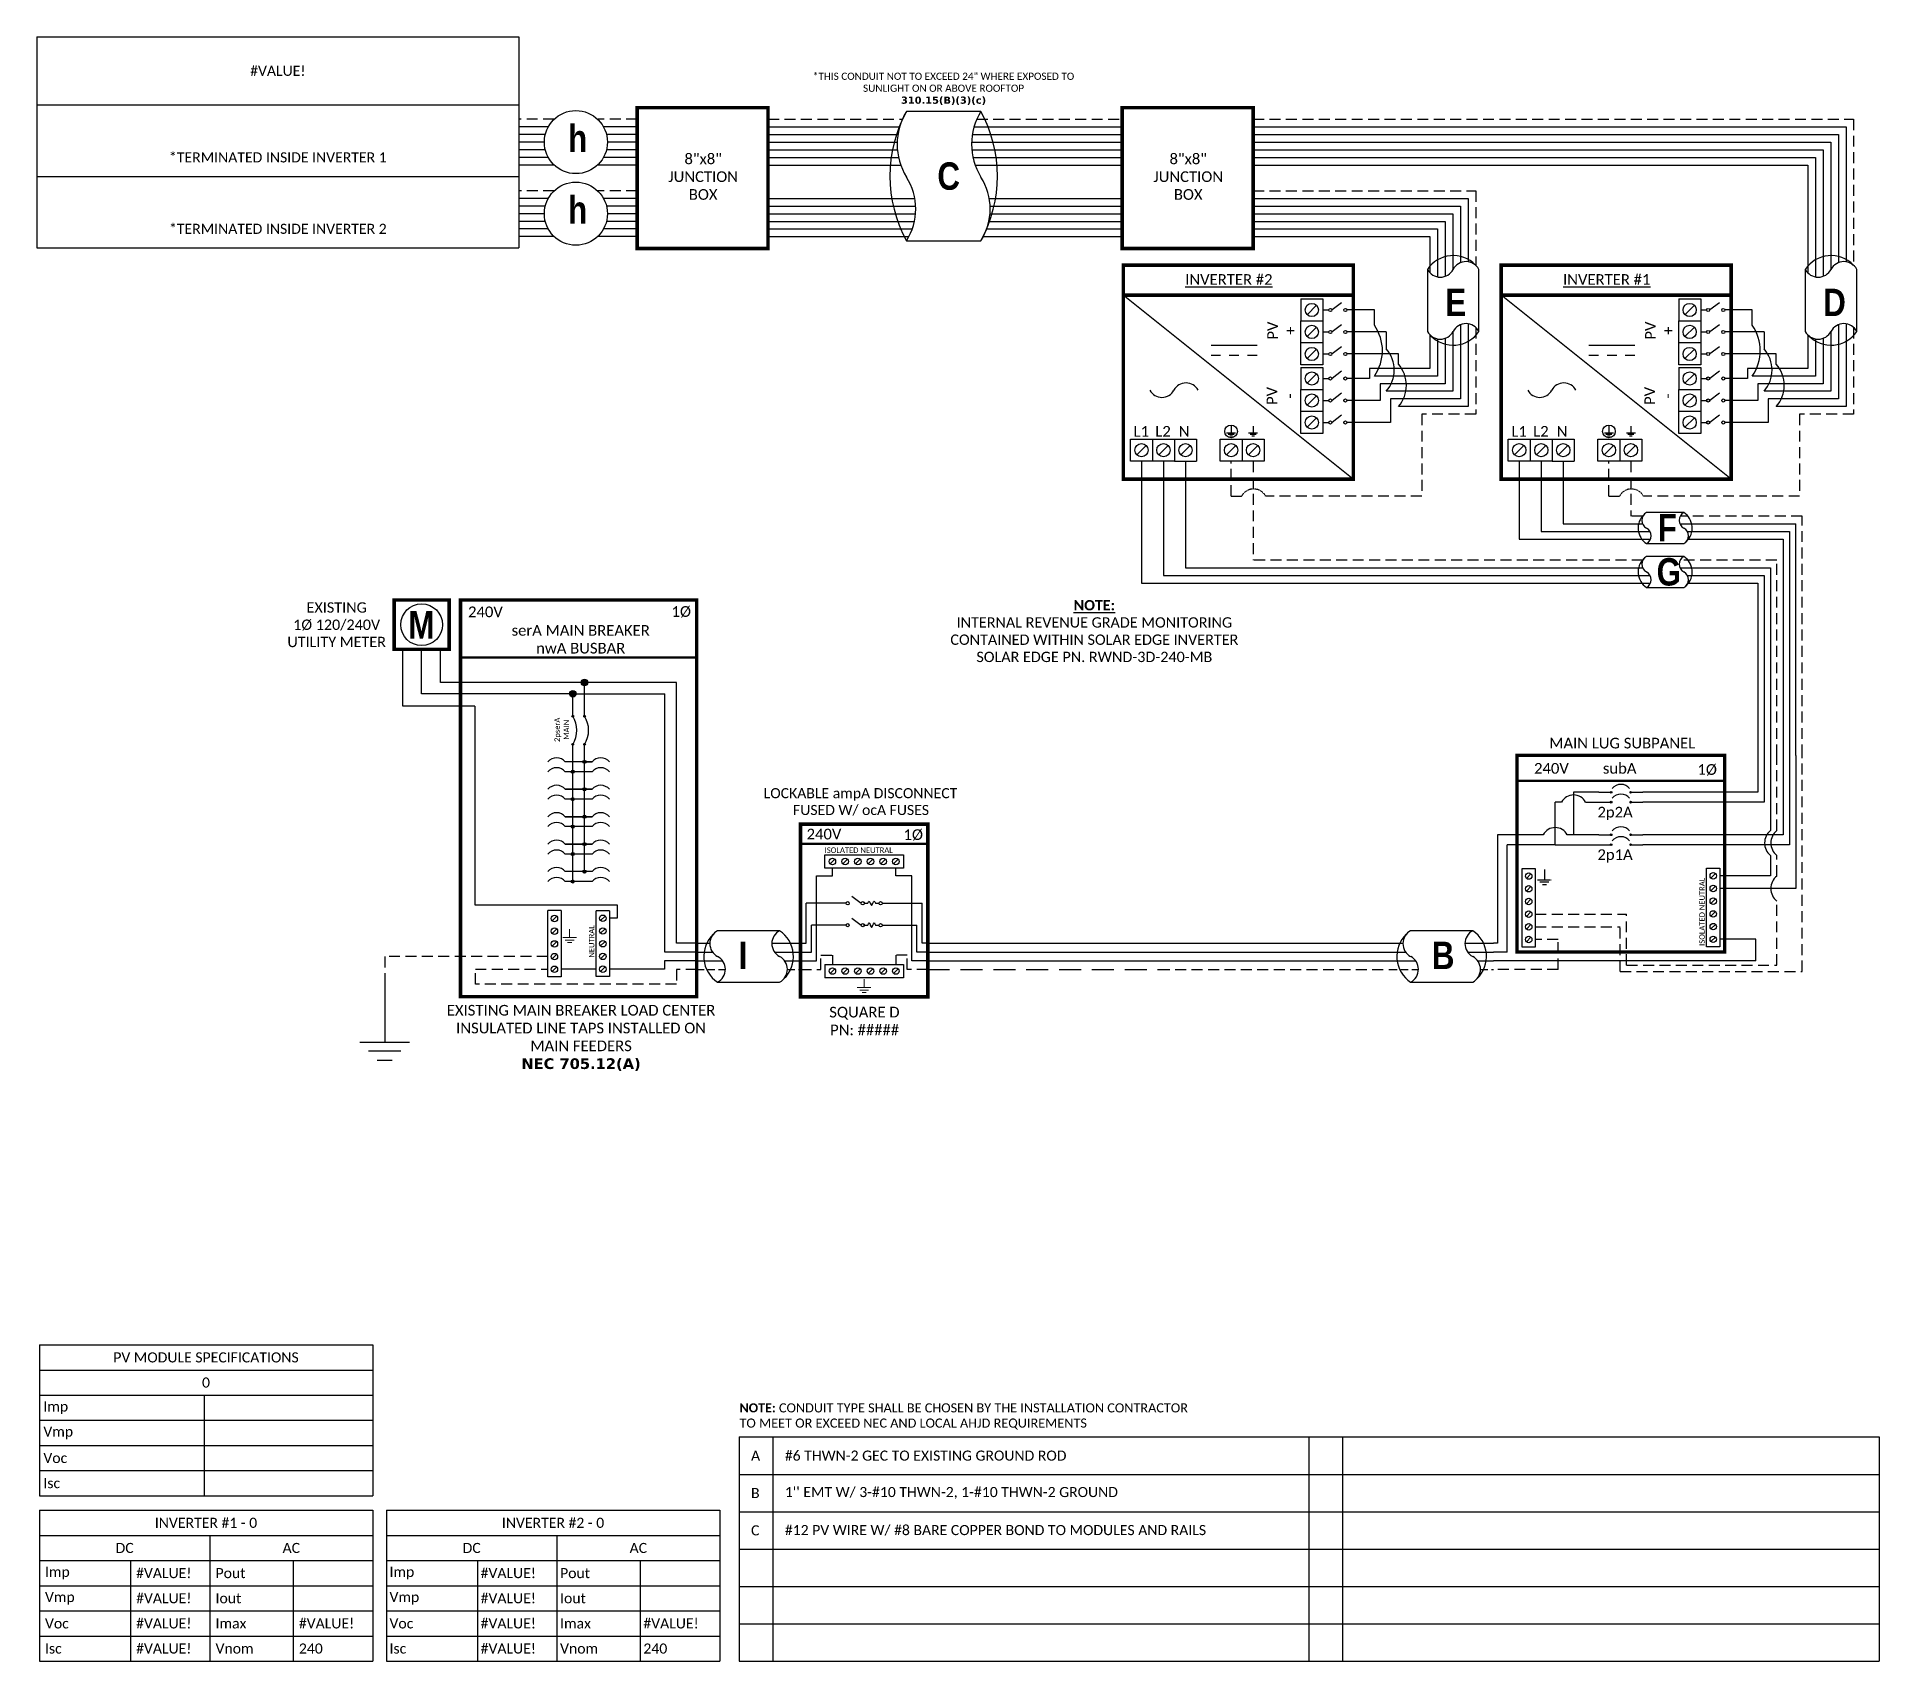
# Model space of a CAD drawing. Header units: feet. Extents: x 7241 to 7872, y 14547 to 15104.
import ezdxf

# ---------------------------------------------------------------- set-up
doc = ezdxf.new("R2010")
doc.units = ezdxf.units.FT
doc.header["$MEASUREMENT"] = 0
doc.linetypes.add('DASHED', pattern=[0.75, 0.5, -0.25])
doc.linetypes.add('HIDDEN', pattern=[0.375, 0.25, -0.125])
for name, color, linetype in [('ONE LINE BLOCKS', 7, 'Continuous'), ('TABLES', 7, 'Continuous'), ('TEXT', 7, 'Continuous'), ('Z - TITLEBLOCK TXT', 7, 'Continuous')]:
    doc.layers.add(name, color=color, linetype=linetype)
doc.styles.add('ONE LINE TXT', font='techb___.ttf')
doc.styles.get("Standard").update_dxf_attribs({"font": 'calibri.ttf'})

msp = doc.modelspace()

# ---------------------------------------------------------------- texts
at = {"color": 1, "linetype": 'Continuous'}
for s, p in [('%%UINVERTER #2', (7634.39, 15018.9)), ('%%UINVERTER #1', (7763.83, 15018.9))]:
    msp.add_text(s, height=3.6576, dxfattribs=at).set_placement(p)
at = {"color": 1, "attachment_point": 5}
for s, width, gutter_width, insert, char_height in [('8"x8"  JUNCTION BOX ', 0.4767, 7.17, (7469.26, 15055.94), 3.6576), ('8"x8"  JUNCTION BOX ', 0.4767, 7.17, (7635.42, 15055.94), 3.6576), ('L1', 0.1481, 0.75, (7619.34, 14968.67), 3.658), ('L2', 0.1481, 0.75, (7626.81, 14968.7), 3.658), ('N', 0.1481, 0.75, (7634.06, 14968.65), 3.66), ('L1', 0.1481, 0.75, (7748.78, 14968.67), 3.658), ('L2', 0.1481, 0.75, (7756.24, 14968.7), 3.658), ('N', 0.1481, 0.75, (7763.49, 14968.65), 3.66)]:
    msp.add_mtext_dynamic_manual_height_columns(s, width=width, gutter_width=gutter_width, heights=[0], dxfattribs=dict(at, insert=insert, char_height=char_height))
at = {"color": 1, "linetype": 'Continuous', "char_height": 9.3833, "attachment_point": 1, "style": 'ONE LINE TXT'}
for s, insert in [('{\\W1;\\C256;C}', (7549.49, 15060.85)), ('{\\W1;\\C256;E}', (7723.51, 15017.57)), ('{\\W1;\\C256;D}', (7852.94, 15017.57)), ('{\\W1;\\C256;F}', (7796.26, 14940.37)), ('{\\W1;\\C256;G}', (7795.88, 14925.26)), ('{\\W1;\\C256;I}', (7481.44, 14793.83)), ('{\\W1;\\C256;B}', (7718.86, 14793.83))]:
    msp.add_mtext_dynamic_manual_height_columns(s, width=0.1385, gutter_width=2.13, heights=[0], dxfattribs=dict(at, insert=insert))
at = {"color": 1, "char_height": 3.658, "attachment_point": 5, "rotation": 90}
for s, width, insert in [('PV +', 2.8378, (7667.37, 15003.21)), ('PV +', 2.8378, (7796.8, 15003.21)), ('PV -', 2.8013, (7667.15, 14980.83)), ('PV -', 2.8013, (7796.58, 14980.83))]:
    msp.add_mtext_dynamic_manual_height_columns(s, width=width, gutter_width=0.75, heights=[0], dxfattribs=dict(at, insert=insert))
at = {"color": 10, "insert": (7481.69, 14635.68), "char_height": 3.10896, "attachment_point": 1}
msp.add_mtext_dynamic_manual_height_columns('\\A1;{\\fCalibri|b1|i0|c0|p34;NOTE:} {\\A0;\\H1.0052x;CONDUIT TYPE SHALL BE CHOSEN BY THE INSTALLATION CONTRACTOR\\PTO MEET OR EXCEED NEC AND LOCAL AHJD REQUIREMENTS}', width=164.3528, gutter_width=0, heights=[9.89], dxfattribs=at)
at = {"layer": 'TEXT', "color": 1, "insert": (7551.6, 15086.04), "char_height": 2.4568, "attachment_point": 5}
msp.add_mtext_dynamic_manual_height_columns('*THIS CONDUIT NOT TO EXCEED 24" WHERE EXPOSED TO SUNLIGHT ON OR ABOVE ROOFTOP\\P{\\fVerdana|b1|i0|c0|p34;310.15(B)(3)(c)}', width=94.0946, gutter_width=7.17, heights=[0], dxfattribs=at)
at = {"layer": 'Z - TITLEBLOCK TXT', "color": 1, "linetype": 'Continuous', "char_height": 9.3833, "attachment_point": 1, "style": 'ONE LINE TXT'}
for insert in [(7422.97, 15073.74), (7422.97, 15049.29)]:
    msp.add_mtext_dynamic_manual_height_columns('{\\W1;\\C256;h}', width=0.1385, gutter_width=2.13, heights=[0], dxfattribs=dict(at, insert=insert))

# ---------------------------------------------------------------- blocks, each defined once
blk = doc.blocks.new('*T15')
at = {"color": 0, "lineweight": -2, "transparency": 16777216}
for p, q in [((0, 0), (165.11, 0)), ((0, 0), (0, -72.27)), ((165.11, 0), (165.11, -72.27)), ((0, -23.32), (165.11, -23.32)), ((0, -47.8), (165.11, -47.8)), ((0, -72.27), (165.11, -72.27))]:
    blk.add_line(p, q, dxfattribs=at)
at = {"color": 0, "linetype": 'Continuous', "transparency": 16777216, "char_height": 3.4544, "width": 156.9097, "attachment_point": 5}
for s, insert in [('{\\fCalibri|b0|i0|c0;#VALUE!', (82.56, -11.66)), ('{\\fCalibri|b0|i0|c0;^J^J*TERMINATED INSIDE INVERTER 1', (82.56, -35.56)), ('{\\fCalibri|b0|i0|c0;^J^J*TERMINATED INSIDE INVERTER 2', (82.56, -60.03))]:
    blk.add_mtext(s, dxfattribs=dict(at, insert=insert))
blk = doc.blocks.new('2inverterSub')
at = {"layer": 'ONE LINE BLOCKS', "linetype": 'Continuous'}
h = blk.add_hatch(color=1, dxfattribs=at)
h.dxf.hatch_style = 1
edge = h.paths.add_edge_path()
edge.add_arc((40.28, 60.73), 0.291, 0, 360)
h = blk.add_hatch(color=1, dxfattribs=at)
h.dxf.hatch_style = 1
edge = h.paths.add_edge_path()
edge.add_arc((40.28, 57.35), 0.291, 0, 360)
h = blk.add_hatch(color=1, dxfattribs=at)
h.dxf.hatch_style = 1
edge = h.paths.add_edge_path()
edge.add_arc((46.96, 60.73), 0.291, 0, 360)
h = blk.add_hatch(color=1, dxfattribs=at)
h.dxf.hatch_style = 1
edge = h.paths.add_edge_path()
edge.add_arc((46.96, 57.35), 0.291, 0, 360)
h = blk.add_hatch(color=1, dxfattribs=at)
h.dxf.hatch_style = 1
edge = h.paths.add_edge_path()
edge.add_arc((40.28, 46.17), 0.291, 0, 360)
h = blk.add_hatch(color=1, dxfattribs=at)
h.dxf.hatch_style = 1
edge = h.paths.add_edge_path()
edge.add_arc((46.96, 46.17), 0.291, 0, 360)
h = blk.add_hatch(color=1, dxfattribs=at)
h.dxf.hatch_style = 1
edge = h.paths.add_edge_path()
edge.add_arc((40.28, 42.79), 0.291, 0, 360)
h = blk.add_hatch(color=1, dxfattribs=at)
h.dxf.hatch_style = 1
edge = h.paths.add_edge_path()
edge.add_arc((46.96, 42.79), 0.291, 0, 360)
at = {"color": 7, "linetype": 'Continuous'}
for p, q in [((90.5, 73.37), (90.5, 60.73)), ((99.2, 73.37), (99.2, 46.17)), ((36.09, 60.73), (27.43, 60.73)), ((27.43, 60.73), (27.43, 46.17)), ((90.5, 60.73), (51.15, 60.73)), ((17.02, 46.17), (1.34, 46.17)), ((1.34, 46.17), (1.34, 9)), ((36.09, 46.17), (25.26, 46.17)), ((99.2, 46.17), (51.15, 46.17)), ((1.34, 9), (0, 9))]:
    blk.add_line(p, q, dxfattribs=at)
at = {"color": 10, "linetype": 'Continuous'}
for p, q in [((92.67, 73.37), (92.67, 57.35)), ((101.37, 73.37), (101.37, 42.79)), ((21.14, 42.79), (21.14, 57.35)), ((23.31, 57.35), (21.14, 57.35)), ((31.55, 57.35), (36.09, 57.35)), ((92.67, 57.35), (51.15, 57.35)), ((21.14, 42.79), (4.63, 42.79)), ((4.63, 6), (4.63, 42.79)), ((21.14, 42.79), (36.09, 42.79)), ((101.37, 42.79), (51.15, 42.79)), ((4.63, 6), (0, 6))]:
    blk.add_line(p, q, dxfattribs=at)
at = {"color": 253, "linetype": 'Continuous'}
for p, q in [((94.85, 73.37), (94.85, 47.66)), ((103.55, 73.37), (103.55, 27.76)), ((94.85, 39.1), (94.85, 32.11)), ((94.85, 32.11), (77.54, 32.11)), ((103.55, 27.76), (77.54, 27.76)), ((89.88, 10.36), (77.54, 10.36)), ((89.88, 3), (89.88, 10.36)), ((89.88, 3), (0, 3))]:
    blk.add_line(p, q, dxfattribs=at)
at = {"color": 10, "linetype": 'Continuous'}
blk.add_arc((27.43, 55.19), 4.65, 27.66392, 152.33608, dxfattribs=at)
at = {"color": 7, "linetype": 'Continuous'}
blk.add_arc((21.14, 44.01), 4.65, 27.66392, 152.33608, dxfattribs=at)
at = {"color": 253, "linetype": 'Continuous'}
blk.add_arc((98.43, 43.38), 5.58, 129.92155, 230.07845, dxfattribs=at)
at = {"layer": 'ONE LINE BLOCKS', "lineweight": 50}
blk.add_line((8.04, 64.67), (79.2, 64.67), dxfattribs=at)
at = {"layer": 'ONE LINE BLOCKS', "lineweight": 50, "const_width": 1.19}
blk.add_lwpolyline([(8.04, 6.01), (8.04, 73.37), (79.2, 73.37), (79.2, 6.01)], close=True, dxfattribs=at)
at = {"layer": 'TEXT', "color": 92, "linetype": 'HIDDEN', "ltscale": 15}
for p, q in [((97.02, 47.66), (97.02, 73.37)), ((105.72, -0.66), (105.72, 73.37)), ((97.02, 32.03), (97.02, 39.1)), ((14.31, 18.99), (45.6, 18.99)), ((45.6, 1.52), (45.6, 18.99)), ((97.02, 1.52), (97.02, 23.48)), ((14.31, 14.64), (43.39, 14.64)), ((43.39, -0.66), (43.39, 14.64)), ((22.14, 10.28), (14.31, 10.28)), ((22.14, 0), (22.14, 10.28)), ((22.14, 0), (0, 0)), ((45.6, 1.52), (97.02, 1.52)), ((43.39, -0.66), (105.72, -0.66))]:
    blk.add_line(p, q, dxfattribs=at)
at = {"layer": 'TEXT', "color": 92, "linetype": 'HIDDEN', "flags": 128}
for points in [[(17.42, 34.26), (17.42, 30.76)], [(15.08, 30.76), (19.76, 30.76)], [(18.95, 29.89), (15.89, 29.89)], [(18.13, 29.02), (16.7, 29.02)]]:
    blk.add_lwpolyline(points, dxfattribs=at)
at = {"layer": 'TEXT', "color": 92, "linetype": 'Continuous', "ltscale": 4}
for centre in [(100.49, 43.38), (100.49, 27.76)]:
    blk.add_arc(centre, 5.51, 129.05896, 230.94104, dxfattribs=at)
at = {"layer": 'Z - TITLEBLOCK TXT', "color": 1, "linetype": 'Continuous'}
for p, q in [((9.77, 7.69), (9.77, 34.63)), ((9.77, 34.63), (14.31, 34.63)), ((14.31, 34.63), (14.31, 7.69)), ((73, 7.76), (73, 34.71)), ((73, 34.71), (77.54, 34.71)), ((77.54, 34.71), (77.54, 7.76)), ((14.31, 7.69), (9.77, 7.69)), ((77.54, 7.76), (73, 7.76))]:
    blk.add_line(p, q, dxfattribs=at)
at = {"layer": 'Z - TITLEBLOCK TXT', "color": 4, "linetype": 'Continuous'}
for p, q in [((12.83, 32.82), (11.25, 31.25)), ((76.06, 32.9), (74.49, 31.32)), ((12.83, 28.47), (11.25, 26.9)), ((76.06, 28.54), (74.49, 26.97)), ((12.83, 24.12), (11.25, 22.55)), ((12.83, 19.77), (11.25, 18.2)), ((76.06, 24.19), (74.49, 22.62)), ((76.06, 19.84), (74.49, 18.27)), ((12.83, 15.42), (11.25, 13.85)), ((76.06, 15.49), (74.49, 13.92)), ((12.83, 11.07), (11.25, 9.5)), ((76.06, 11.14), (74.49, 9.57))]:
    blk.add_line(p, q, dxfattribs=at)
at = {"layer": 'Z - TITLEBLOCK TXT', "color": 1, "linetype": 'Continuous', "flags": 128}
for points in [[(36.09, 60.73), (40.28, 60.73)], [(36.09, 60.73), (40.28, 60.73)], [(36.09, 57.35), (40.28, 57.35)], [(36.09, 57.35), (40.28, 57.35)], [(46.96, 60.73), (51.15, 60.73)], [(46.96, 57.35), (51.15, 57.35)], [(36.09, 46.17), (40.28, 46.17)], [(36.09, 46.17), (40.28, 46.17)], [(46.96, 46.17), (51.15, 46.17)], [(36.09, 42.79), (40.28, 42.79)], [(36.09, 42.79), (40.28, 42.79)], [(46.96, 42.79), (51.15, 42.79)]]:
    blk.add_lwpolyline(points, dxfattribs=at)
at = {"layer": 'Z - TITLEBLOCK TXT', "color": 1, "linetype": 'Continuous'}
for centre in [(40.28, 60.73), (40.28, 57.35), (46.96, 60.73), (46.96, 57.35), (40.28, 46.17), (46.96, 46.17), (40.28, 42.79), (46.96, 42.79)]:
    blk.add_circle(centre, 0.291, dxfattribs=at)
at = {"layer": 'Z - TITLEBLOCK TXT', "color": 4, "linetype": 'Continuous'}
for centre in [(12.04, 32.04), (75.27, 32.11), (12.04, 27.69), (75.27, 27.76), (12.04, 23.34), (12.04, 18.99), (75.27, 23.41), (75.27, 19.06), (12.04, 14.64), (75.27, 14.71), (12.04, 10.28), (75.27, 10.36)]:
    blk.add_circle(centre, 1.11, dxfattribs=at)
at = {"layer": 'Z - TITLEBLOCK TXT', "color": 1, "linetype": 'Continuous'}
for centre in [(43.62, 59.53), (43.62, 56.15), (43.62, 44.97), (43.62, 41.59)]:
    blk.add_arc(centre, 3.93, 40.3392, 139.6608, dxfattribs=at)
at = {"layer": 'TABLES', "color": 1, "linetype": 'Continuous'}
for s, p in [('2p2A', (35.59, 52.11)), ('2p1A', (35.59, 37.55))]:
    blk.add_text(s, height=3.658, dxfattribs=at).set_placement(p)
at = {"layer": 'TABLES', "color": 4, "linetype": 'Continuous'}
blk.add_text('ISOLATED NEUTRAL', height=1.8743, rotation=90, dxfattribs=at).set_placement((72.35, 8.12))
at = {"layer": 'TEXT', "color": 1, "attachment_point": 5}
for s, width, gutter_width, insert, char_height in [('MAIN LUG SUBPANEL ', 62.3984, 7.17, (44.08, 77.57), 3.6576), ('240V', 0.1481, 0.75, (19.83, 68.92), 3.658), ('subA', 0.1481, 0.75, (43.21, 68.92), 3.658), ('1Ø', 0.1481, 0.75, (73.19, 68.41), 3.658)]:
    blk.add_mtext_dynamic_manual_height_columns(s, width=width, gutter_width=gutter_width, heights=[0], dxfattribs=dict(at, insert=insert, char_height=char_height))
blk = doc.blocks.new('*U16')
at = {"color": 7, "linetype": 'Continuous'}
for p, q in [((-7.14, 13.31), (-28.39, 13.31)), ((-28.39, -4.31), (-7.14, -4.31))]:
    blk.add_line(p, q, dxfattribs=at)
at = {"color": 7}
for p, q in [((-35.53, 9), (-31.05, 9)), ((-9.81, 9), (0, 9))]:
    blk.add_line(p, q, dxfattribs=at)
at = {"color": 10}
for p, q in [((-35.53, 6), (-30.11, 6)), ((-8.87, 6), (0, 6))]:
    blk.add_line(p, q, dxfattribs=at)
at = {"color": 253}
for p, q in [((-35.53, 3), (-26.66, 3)), ((-5.41, 3), (0, 3))]:
    blk.add_line(p, q, dxfattribs=at)
at = {"color": 92, "linetype": 'HIDDEN', "ltscale": 10}
for p, q in [((-4.48, 0), (0, 0)), ((-35.53, 0), (-25.72, 0))]:
    blk.add_line(p, q, dxfattribs=at)
at = {"linetype": 'Continuous'}
for centre, start, end in [((-26.08, 8.91), 117.66392, 242.33608), ((-4.83, 8.91), 117.66392, 242.33608), ((-30.7, 0.09), 297.66392, 62.33608), ((-9.45, 0.09), 297.66392, 62.33608)]:
    blk.add_arc(centre, 4.98, start, end, dxfattribs=at)
at = {"color": 7, "linetype": 'Continuous'}
for centre, start, end in [((-12.99, 4.5), 313.97324, 56.42648), ((-22.54, 4.5), 133.97324, 236.42648)]:
    blk.add_arc(centre, 10.58, start, end, dxfattribs=at)
blk = doc.blocks.new('*U21')
at = {"color": 7}
blk.add_line((-79.14, 9), (0, 9), dxfattribs=at)
at = {"color": 10}
blk.add_line((-79.14, 6), (0, 6), dxfattribs=at)
at = {"color": 253}
blk.add_line((-79.14, 3), (0, 3), dxfattribs=at)
at = {"color": 92, "linetype": 'HIDDEN', "ltscale": 15}
blk.add_line((-79.14, 0), (0, 0), dxfattribs=at)
blk = doc.blocks.new('*U22')
at = {"lineweight": 50}
blk.add_line((-43.61, 43.06), (0, 43.06), dxfattribs=at)
at = {"color": 1, "linetype": 'Continuous'}
for p, q in [((-35.27, 34.78), (-35.27, 39.32)), ((-35.27, 39.32), (-8.32, 39.32)), ((-8.32, 39.32), (-8.32, 34.78)), ((-8.32, 34.78), (-35.27, 34.78)), ((-26.07, 25.18), (-22.81, 22.74)), ((-21.73, 22.73), (-20.49, 22.73)), ((-17.94, 22.73), (-16.7, 22.73)), ((-26.07, 17.65), (-22.81, 15.2)), ((-21.73, 15.2), (-20.49, 15.2)), ((-17.94, 15.2), (-16.7, 15.2)), ((-35.27, 1.76), (-8.32, 1.76)), ((-35.27, 1.76), (-35.27, -2.78)), ((-8.32, 1.76), (-8.32, -2.78)), ((-8.32, -2.78), (-35.27, -2.78))]:
    blk.add_line(p, q, dxfattribs=at)
at = {"color": 253, "linetype": 'Continuous'}
for p, q in [((-38.16, 3), (-38.16, 32.17)), ((-38.16, 32.17), (-32.67, 32.17)), ((-32.67, 32.17), (-32.67, 34.78)), ((-10.92, 32.17), (-10.92, 34.78)), ((-5.43, 32.17), (-10.92, 32.17)), ((-5.43, 3), (-5.43, 32.17)), ((-43.61, 3), (-38.16, 3)), ((0, 3), (-5.43, 3))]:
    blk.add_line(p, q, dxfattribs=at)
at = {"color": 4, "linetype": 'Continuous'}
for p, q in [((-31.89, 37.83), (-33.46, 36.26)), ((-27.53, 37.83), (-29.11, 36.26)), ((-23.18, 37.83), (-24.76, 36.26)), ((-18.83, 37.83), (-20.41, 36.26)), ((-14.48, 37.83), (-16.06, 36.26)), ((-10.13, 37.83), (-11.7, 36.26)), ((-31.89, 0.28), (-33.46, -1.3)), ((-27.53, 0.28), (-29.11, -1.3)), ((-23.18, 0.28), (-24.76, -1.3)), ((-18.83, 0.28), (-20.41, -1.3)), ((-14.48, 0.28), (-16.06, -1.3)), ((-10.13, 0.28), (-11.7, -1.3))]:
    blk.add_line(p, q, dxfattribs=at)
at = {"color": 7, "linetype": 'Continuous'}
for p, q in [((-27.97, 22.73), (-41.66, 22.73)), ((-41.66, 9), (-41.66, 22.73)), ((-15.62, 22.73), (-1.93, 22.73)), ((-1.93, 9), (-1.93, 22.73))]:
    blk.add_line(p, q, dxfattribs=at)
at = {"color": 10, "linetype": 'Continuous'}
for p, q in [((-27.97, 15.2), (-39.8, 15.2)), ((-39.8, 6), (-39.8, 15.2)), ((-15.62, 15.2), (-3.79, 15.19)), ((-3.79, 6), (-3.79, 15.2)), ((-43.61, 6), (-39.8, 6)), ((0, 6), (-3.79, 6))]:
    blk.add_line(p, q, dxfattribs=at)
at = {"color": 7}
for p, q in [((-43.61, 9), (-41.66, 9)), ((0, 9), (-1.93, 9))]:
    blk.add_line(p, q, dxfattribs=at)
at = {"color": 92, "linetype": 'HIDDEN', "ltscale": 15}
for p, q in [((-43.61, 0), (-36.58, 0)), ((-36.58, 0), (-36.58, 4.9)), ((-36.58, 4.9), (-32.67, 4.9)), ((-32.67, 4.9), (-32.67, 1.76)), ((-7.01, 4.9), (-10.92, 4.9)), ((-10.92, 4.9), (-10.92, 1.76)), ((-7.01, 0), (-7.01, 4.9)), ((0, 0), (-7.01, 0))]:
    blk.add_line(p, q, dxfattribs=at)
at = {"lineweight": 50, "const_width": 1.19}
blk.add_lwpolyline([(-43.61, -9.34), (-43.61, 49.84), (0, 49.84), (0, -9.34)], close=True, dxfattribs=at)
at = {"color": 92, "linetype": 'Continuous', "lineweight": 5, "ltscale": 0.05, "flags": 128}
for points in [[(-24.14, -6.17), (-19.45, -6.17)], [(-21.8, -3.32), (-21.8, -6.17)], [(-20.27, -7.03), (-23.32, -7.03)], [(-21.08, -7.9), (-22.51, -7.9)]]:
    blk.add_lwpolyline(points, dxfattribs=at)
at = {"color": 4, "linetype": 'Continuous'}
for centre in [(-32.67, 37.05), (-28.32, 37.05), (-23.97, 37.05), (-19.62, 37.05), (-15.27, 37.05), (-10.92, 37.05), (-32.67, -0.51), (-28.32, -0.51), (-23.97, -0.51), (-19.62, -0.51), (-15.27, -0.51), (-10.92, -0.51)]:
    blk.add_circle(centre, 1.11, dxfattribs=at)
at = {"color": 1, "linetype": 'Continuous'}
for centre in [(-27.43, 22.73), (-22.27, 22.73), (-16.16, 22.73), (-27.43, 15.2), (-22.27, 15.2), (-16.16, 15.19)]:
    blk.add_circle(centre, 0.541, dxfattribs=at)
for points in [[(-20.49, 22.73), (-20.12, 23.49), (-19.22, 21.97), (-18.39, 23.49), (-17.94, 22.73)], [(-20.49, 15.2), (-20.12, 15.96), (-19.22, 14.43), (-18.39, 15.96), (-17.94, 15.2)]]:
    blk.add_spline(points, degree=3, dxfattribs=at)
at = {"color": 7}
blk.add_blockref('*U16', (-43.61, 0), dxfattribs=at)
at = {"color": 4, "linetype": 'Continuous'}
blk.add_text('ISOLATED NEUTRAL', height=1.8743, dxfattribs=at).set_placement((-35.32, 39.97))
at = {"color": 1}
for s, width, gutter_width, heights, insert, char_height, attachment_point in [('\\A1;\\pi2.6661;LOCKABLE ampA DISCONNECT \\P\\pi12.722;FUSED W/ ocA FUSES', 71.8931, 92.23, [18.56], (-58.88, 62.16), 3.4544, 1), ('240V', 0.1481, 0.75, [0], (-35.55, 46.4), 3.658, 5), ('1Ø', 0.1481, 0.75, [0], (-4.98, 46.1), 3.658, 5), ('\\A1;\\pi5.5987,t23.887;SQUARE D\\P\\pi5.8899,t24.178;PN: #####', 35.0816, 28.88, [13.54], (-39.35, -12.75), 3.6576, 1)]:
    blk.add_mtext_dynamic_manual_height_columns(s, width=width, gutter_width=gutter_width, heights=heights, dxfattribs=dict(at, insert=insert, char_height=char_height, attachment_point=attachment_point))
blk = doc.blocks.new('*U25')
at = {"color": 7}
blk.add_line((-79.14, 9), (0, 9), dxfattribs=at)
at = {"color": 10}
blk.add_line((-79.14, 6), (0, 6), dxfattribs=at)
at = {"color": 253}
blk.add_line((-79.14, 3), (0, 3), dxfattribs=at)
at = {"color": 92, "linetype": 'DASHED', "ltscale": 15}
blk.add_line((-79.14, 0), (0, 0), dxfattribs=at)
at = {"color": 1, "insert": (-22.08, 115.96), "char_height": 3.5433, "attachment_point": 5}
blk.add_mtext_dynamic_manual_height_columns('{\\fCalibri|b1|i0|c0|p34;\\LNOTE:\\P}INTERNAL REVENUE GRADE MONITORING\\PCONTAINED WITHIN SOLAR EDGE INVERTER\\PSOLAR EDGE PN. RWND-3D-240-MB', width=99.534, gutter_width=7.17, heights=[0], dxfattribs=at)
blk = doc.blocks.new('lineTapPanel')
at = {"linetype": 'Continuous'}
h = blk.add_hatch(color=254, dxfattribs=at)
h.dxf.hatch_style = 1
edge = h.paths.add_edge_path()
edge.add_arc((-42.47, 94.51), 1.11, 0, 360)
h = blk.add_hatch(color=254, dxfattribs=at)
h.dxf.hatch_style = 1
edge = h.paths.add_edge_path()
edge.add_arc((-38.44, 98.34), 1.11, 0, 360)
h = blk.add_hatch(color=1, dxfattribs=at)
h.dxf.hatch_style = 1
edge = h.paths.add_edge_path()
edge.add_arc((-42.47, 86.8), 0.291, 0, 360)
h = blk.add_hatch(color=1, dxfattribs=at)
h.dxf.hatch_style = 1
edge = h.paths.add_edge_path()
edge.add_arc((-38.44, 86.8), 0.291, 0, 360)
h = blk.add_hatch(color=1, dxfattribs=at)
h.dxf.hatch_style = 1
edge = h.paths.add_edge_path()
edge.add_arc((-42.47, 77.16), 0.291, 0, 360)
h = blk.add_hatch(color=1, dxfattribs=at)
h.dxf.hatch_style = 1
edge = h.paths.add_edge_path()
edge.add_arc((-38.44, 77.16), 0.291, 0, 360)
h = blk.add_hatch(color=1, dxfattribs=at)
h.dxf.hatch_style = 1
edge = h.paths.add_edge_path()
edge.add_arc((-38.44, 71.16), 0.528, 0, 360)
h = blk.add_hatch(color=1, dxfattribs=at)
h.dxf.hatch_style = 1
edge = h.paths.add_edge_path()
edge.add_arc((-42.47, 67.78), 0.528, 0, 360)
h = blk.add_hatch(color=1, dxfattribs=at)
h.dxf.hatch_style = 1
edge = h.paths.add_edge_path()
edge.add_arc((-42.47, 58.38), 0.528, 0, 360)
h = blk.add_hatch(color=1, dxfattribs=at)
h.dxf.hatch_style = 1
edge = h.paths.add_edge_path()
edge.add_arc((-38.44, 61.76), 0.528, 0, 360)
h = blk.add_hatch(color=1, dxfattribs=at)
h.dxf.hatch_style = 1
edge = h.paths.add_edge_path()
edge.add_arc((-38.44, 52.36), 0.528, 0, 360)
h = blk.add_hatch(color=1, dxfattribs=at)
h.dxf.hatch_style = 1
edge = h.paths.add_edge_path()
edge.add_arc((-42.47, 48.98), 0.528, 0, 360)
h = blk.add_hatch(color=1, dxfattribs=at)
h.dxf.hatch_style = 1
edge = h.paths.add_edge_path()
edge.add_arc((-42.47, 39.58), 0.528, 0, 360)
h = blk.add_hatch(color=1, dxfattribs=at)
h.dxf.hatch_style = 1
edge = h.paths.add_edge_path()
edge.add_arc((-38.44, 42.95), 0.528, 0, 360)
h = blk.add_hatch(color=1, dxfattribs=at)
h.dxf.hatch_style = 1
edge = h.paths.add_edge_path()
edge.add_arc((-38.44, 33.55), 0.528, 0, 360)
h = blk.add_hatch(color=1, dxfattribs=at)
h.dxf.hatch_style = 1
edge = h.paths.add_edge_path()
edge.add_arc((-42.47, 30.17), 0.528, 0, 360)
at = {"color": 155, "true_color": 0x647190}
blk.add_line((-80.92, 126.59), (0, 126.59), dxfattribs=at)
at = {"color": 253, "linetype": 'Continuous'}
for p, q in [((-100.73, 90.2), (-100.73, 109.7)), ((-76.04, 90.2), (-100.73, 90.2)), ((-76.04, 90.2), (-76.04, 22.16)), ((-76.04, 22.16), (-27.25, 22.16)), ((-27.25, 22.16), (-27.25, 17.57)), ((-27.25, 17.57), (-29.89, 17.57)), ((-11.01, 0.16), (-29.89, 0.16)), ((0, 3), (-11.01, 3)), ((-11.01, 3), (-11.01, 0.16))]:
    blk.add_line(p, q, dxfattribs=at)
at = {"color": 10, "linetype": 'Continuous'}
for p, q in [((-94.24, 94.51), (-94.24, 109.7)), ((-43.58, 94.51), (-94.24, 94.51)), ((-42.47, 87.09), (-42.47, 93.4)), ((-41.36, 94.51), (-10.98, 94.51)), ((-10.98, 6), (-10.98, 94.51)), ((-42.47, 30.17), (-42.47, 76.87)), ((-35.88, 67.78), (-45.04, 67.78)), ((-35.88, 58.38), (-45.04, 58.38)), ((-35.88, 48.98), (-45.04, 48.98)), ((-35.88, 39.58), (-45.04, 39.58)), ((-35.88, 30.17), (-45.04, 30.17)), ((0, 6), (-10.98, 6))]:
    blk.add_line(p, q, dxfattribs=at)
at = {"color": 7, "linetype": 'Continuous'}
for p, q in [((-87.75, 98.34), (-87.75, 109.7)), ((-39.56, 98.34), (-87.75, 98.34)), ((-38.44, 87.09), (-38.44, 97.23)), ((-6.96, 9), (-6.96, 98.34)), ((-38.44, 61.76), (-38.44, 76.87)), ((-35.88, 71.16), (-45.04, 71.16)), ((-38.44, 71.16), (-35.88, 71.16)), ((-45.04, 61.76), (-35.88, 61.76)), ((-35.88, 61.76), (-45.04, 61.76)), ((-38.44, 52.36), (-38.44, 61.76)), ((-45.04, 52.36), (-35.88, 52.36)), ((-35.88, 52.36), (-45.04, 52.36)), ((-38.44, 42.95), (-38.44, 52.36)), ((-45.04, 42.95), (-35.88, 42.95)), ((-35.88, 42.95), (-45.04, 42.95)), ((-38.44, 33.55), (-38.44, 42.95)), ((-35.88, 33.55), (-45.04, 33.55))]:
    blk.add_line(p, q, dxfattribs=at)
at = {"lineweight": 50}
blk.add_line((-80.92, 106.95), (0, 106.95), dxfattribs=at)
at = {"color": 7}
for p, q in [((-6.96, 98.34), (-37.33, 98.34)), ((0, 9), (-6.96, 9))]:
    blk.add_line(p, q, dxfattribs=at)
at = {"color": 1, "linetype": 'Continuous'}
for p, q in [((-51.03, -2.51), (-51.03, 20.23)), ((-46.49, 20.23), (-51.03, 20.23)), ((-46.49, 20.23), (-46.49, -2.51)), ((-34.43, -2.43), (-34.43, 20.16)), ((-29.89, 20.16), (-34.43, 20.16)), ((-29.89, 20.16), (-29.89, -2.43)), ((-46.49, -2.51), (-51.03, -2.51)), ((-29.89, -2.43), (-34.43, -2.43))]:
    blk.add_line(p, q, dxfattribs=at)
at = {"color": 4, "linetype": 'Continuous'}
for p, q in [((-47.97, 18.28), (-49.55, 16.71)), ((-47.97, 13.93), (-49.55, 12.36)), ((-31.37, 18.35), (-32.94, 16.78)), ((-31.37, 14), (-32.94, 12.43)), ((-47.97, 9.58), (-49.55, 8.01)), ((-31.37, 9.65), (-32.94, 8.08)), ((-47.97, 5.23), (-49.55, 3.66)), ((-47.97, 0.88), (-49.55, -0.69)), ((-31.37, 5.3), (-32.94, 3.73)), ((-31.37, 0.95), (-32.94, -0.62))]:
    blk.add_line(p, q, dxfattribs=at)
at = {"color": 92, "linetype": 'HIDDEN', "ltscale": 15}
for p, q in [((-51.03, 4.44), (-106.89, 4.44)), ((-106.89, 4.44), (-106.89, -4.87)), ((-75.84, -4.96), (-75.84, 0.09)), ((-75.84, 0.09), (-51.03, 0.09)), ((0, 0), (-6.96, 0)), ((-6.96, -4.96), (-75.84, -4.96)), ((-6.96, 0), (-6.96, -4.96))]:
    blk.add_line(p, q, dxfattribs=at)
at = {"color": 92, "linetype": 'Continuous', "ltscale": 15}
blk.add_line((-34.43, 0.09), (-46.49, 0.09), dxfattribs=at)
at = {"color": 92, "ltscale": 15}
blk.add_line((-106.89, -4.87), (-106.89, -24.84), dxfattribs=at)
at = {"lineweight": 50, "const_width": 1.19}
for points in [[(-103.67, 109.7), (-103.67, 126.59), (-84.82, 126.59), (-84.82, 109.7)], [(-80.92, -9.3), (-80.92, 126.59), (0, 126.59), (0, -9.3)]]:
    blk.add_lwpolyline(points, close=True, dxfattribs=at)
at = {"color": 92, "linetype": 'Continuous', "lineweight": 5, "ltscale": 0.05, "flags": 128}
for points in [[(-43.54, 13.81), (-43.54, 10.97)], [(-45.88, 10.97), (-41.2, 10.97)], [(-42.01, 10.1), (-45.07, 10.1)], [(-42.82, 9.23), (-44.25, 9.23)]]:
    blk.add_lwpolyline(points, dxfattribs=at)
at = {"color": 92, "linetype": 'Continuous', "ltscale": 4, "flags": 128}
for points in [[(-115.37, -24.84), (-98.41, -24.84)], [(-101.35, -27.98), (-112.43, -27.98)], [(-104.29, -31.12), (-109.49, -31.12)]]:
    blk.add_lwpolyline(points, dxfattribs=at)
at = {"linetype": 'Continuous'}
blk.add_circle((-94.24, 118.15), 7.15, dxfattribs=at)
at = {"color": 7, "linetype": 'Continuous'}
for centre in [(-42.47, 94.51), (-38.44, 98.34), (-38.44, 98.34)]:
    blk.add_circle(centre, 1.11, dxfattribs=at)
at = {"color": 1, "linetype": 'Continuous'}
for centre, radius in [((-42.47, 86.8), 0.291), ((-38.44, 86.8), 0.291), ((-42.47, 77.16), 0.291), ((-38.44, 77.16), 0.291), ((-38.44, 71.16), 0.528), ((-42.47, 67.78), 0.528), ((-42.47, 58.38), 0.528), ((-38.44, 61.76), 0.528), ((-38.44, 52.36), 0.528), ((-42.47, 48.98), 0.528), ((-42.47, 39.58), 0.528), ((-38.44, 42.95), 0.528), ((-38.44, 33.55), 0.528), ((-42.47, 30.17), 0.528)]:
    blk.add_circle(centre, radius, dxfattribs=at)
at = {"color": 4, "linetype": 'Continuous'}
for centre in [(-48.76, 17.49), (-48.76, 13.14), (-32.16, 17.57), (-32.16, 13.21), (-48.76, 8.79), (-32.16, 8.86), (-48.76, 4.44), (-48.76, 0.09), (-32.16, 4.51), (-32.16, 0.16)]:
    blk.add_circle(centre, 1.11, dxfattribs=at)
at = {"color": 1, "linetype": 'Continuous'}
for centre, radius, start, end in [((-50.14, 81.98), 9.06, 327.87082, 32.12918), ((-46.11, 81.98), 9.06, 327.87082, 32.12918), ((-48.03, 68.62), 3.93, 40.3392, 139.6608), ((-32.88, 68.62), 3.93, 40.3392, 139.6608), ((-48.03, 65.24), 3.93, 40.3392, 139.6608), ((-48.03, 59.21), 3.93, 40.3392, 139.6608), ((-32.88, 65.24), 3.93, 40.3392, 139.6608), ((-32.88, 59.21), 3.93, 40.3392, 139.6608), ((-48.03, 55.84), 3.93, 40.3392, 139.6608), ((-32.88, 55.84), 3.93, 40.3392, 139.6608), ((-48.03, 49.81), 3.93, 40.3392, 139.6608), ((-32.88, 49.81), 3.93, 40.3392, 139.6608), ((-48.03, 46.43), 3.93, 40.3392, 139.6608), ((-48.03, 40.41), 3.93, 40.3392, 139.6608), ((-32.88, 46.43), 3.93, 40.3392, 139.6608), ((-32.88, 40.41), 3.93, 40.3392, 139.6608), ((-48.03, 37.03), 3.93, 40.3392, 139.6608), ((-32.88, 37.03), 3.93, 40.3392, 139.6608), ((-48.03, 31.01), 3.93, 40.3392, 139.6608), ((-48.03, 27.63), 3.93, 40.3392, 139.6608), ((-32.88, 31.01), 3.93, 40.3392, 139.6608), ((-32.88, 27.63), 3.93, 40.3392, 139.6608)]:
    blk.add_arc(centre, radius, start, end, dxfattribs=at)
at = {"color": 253, "linetype": 'Continuous', "style": 'ONE LINE TXT'}
blk.add_text('M', height=9.38, dxfattribs=at).set_placement((-98.8, 113.43))
at = {"color": 4, "linetype": 'Continuous'}
blk.add_text('NEUTRAL', height=1.874, rotation=90, dxfattribs=at).set_placement((-35.08, 4.08))
at = {"color": 1, "attachment_point": 5}
for s, width, gutter_width, heights, insert, char_height in [('EXISTING\\P1Ø 120/240V UTILITY METER', 37.8067, 7.17, [0], (-123.35, 118.13), 3.5433), ('240V', 0.1481, 0.75, [0], (-72.39, 122.54), 3.658), ('1Ø', 0.1481, 0.75, [0], (-5.31, 122.54), 3.658), ('serA MAIN BREAKER\\PnwA BUSBAR', 72.4998, 0.75, [0], (-39.75, 113.14), 3.6576), ('EXISTING MAIN BREAKER LOAD CENTER INSULATED LINE TAPS INSTALLED ON MAIN FEEDERS\\P{\\fVerdana|b1|i0|c0|p34;NEC 705.12(A)}', 98.9176, 7.17, [106.42], (-39.63, -23.42), 3.6576)]:
    blk.add_mtext_dynamic_manual_height_columns(s, width=width, gutter_width=gutter_width, heights=heights, dxfattribs=dict(at, insert=insert, char_height=char_height))
at = {"color": 4, "linetype": 'Continuous', "insert": (-46.25, 82.15), "char_height": 1.874, "attachment_point": 5, "rotation": 90}
blk.add_mtext_dynamic_manual_height_columns('2pserA\\PMAIN', width=0.1481, gutter_width=0.75, heights=[0], dxfattribs=at)
blk = doc.blocks.new('*U24')
at = {"color": 7}
blk.add_blockref('lineTapPanel', (0, 0), dxfattribs=at)
blk = doc.blocks.new('*T17')
at = {"color": 0, "lineweight": -2, "transparency": 16777216}
for p, q in [((0, 0), (114.19, 0)), ((0, 0), (0, -51.7)), ((114.19, 0), (114.19, -51.7)), ((0, -8.62), (114.19, -8.62)), ((58.43, -8.62), (58.43, -51.7)), ((0, -17.23), (114.19, -17.23)), ((31.22, -17.23), (31.22, -51.7)), ((86.98, -17.23), (86.98, -51.7)), ((0, -25.85), (114.19, -25.85)), ((0, -34.47), (114.19, -34.47)), ((0, -43.08), (114.19, -43.08)), ((0, -51.7), (114.19, -51.7))]:
    blk.add_line(p, q, dxfattribs=at)
at = {"color": 0, "linetype": 'Continuous', "transparency": 16777216, "char_height": 3.4544}
for s, insert, width, attachment_point in [('{\\fCalibri|b0|i0|c0;INVERTER #1 - 0', (57.09, -4.31), 110.3293, 5), ('{\\fCalibri|b0|i0|c0;DC', (29.22, -12.93), 54.5755, 5), ('{\\fCalibri|b0|i0|c0;AC', (86.31, -12.93), 51.8976, 5), ('{\\fCalibri|b0|i0|c0;Imp', (1.93, -21.54), 27.3681, 4), ('{\\fCalibri|b0|i0|c0;#VALUE!', (33.15, -21.54), 23.3513, 4), ('{\\fCalibri|b0|i0|c0;Pout', (60.36, -21.54), 24.6902, 4), ('{\\fCalibri|b0|i0|c0;', (88.91, -21.54), 23.3513, 4), ('{\\fCalibri|b0|i0|c0;Vmp', (1.93, -30.16), 27.3681, 4), ('{\\fCalibri|b0|i0|c0;#VALUE!', (33.15, -30.16), 23.3513, 4), ('{\\fCalibri|b0|i0|c0;Iout', (60.36, -30.16), 24.6902, 4), ('{\\fCalibri|b0|i0|c0;', (88.91, -30.16), 23.3513, 4), ('{\\fCalibri|b0|i0|c0;Voc', (1.93, -38.78), 27.3681, 4), ('{\\fCalibri|b0|i0|c0;#VALUE!', (33.15, -38.78), 23.3513, 4), ('{\\fCalibri|b0|i0|c0;Imax', (60.36, -38.78), 24.6902, 4), ('{\\fCalibri|b0|i0|c0;#VALUE!', (88.91, -38.78), 23.3513, 4), ('{\\fCalibri|b0|i0|c0;Isc', (1.93, -47.39), 27.3681, 4), ('{\\fCalibri|b0|i0|c0;#VALUE!', (33.15, -47.39), 23.3513, 4), ('{\\fCalibri|b0|i0|c0;Vnom', (60.36, -47.39), 24.6902, 4), ('{\\fCalibri|b0|i0|c0;240', (88.91, -47.39), 23.3513, 4)]:
    blk.add_mtext(s, dxfattribs=dict(at, insert=insert, width=width, attachment_point=attachment_point))
blk = doc.blocks.new('*T18')
at = {"color": 0, "lineweight": -2, "transparency": 16777216}
for p, q in [((0, 0), (114.19, 0)), ((0, 0), (0, -51.7)), ((114.19, 0), (114.19, -51.7)), ((0, -8.62), (114.19, -8.62)), ((58.43, -8.62), (58.43, -51.7)), ((0, -17.23), (114.19, -17.23)), ((31.22, -17.23), (31.22, -51.7)), ((86.98, -17.23), (86.98, -51.7)), ((0, -25.85), (114.19, -25.85)), ((0, -34.47), (114.19, -34.47)), ((0, -43.08), (114.19, -43.08)), ((0, -51.7), (114.19, -51.7))]:
    blk.add_line(p, q, dxfattribs=at)
at = {"color": 0, "linetype": 'Continuous', "transparency": 16777216, "char_height": 3.4544}
for s, insert, width, attachment_point in [('{\\fCalibri|b0|i0|c0;INVERTER #2 - 0', (57.09, -4.31), 112.0547, 5), ('{\\fCalibri|b0|i0|c0;DC', (29.22, -12.93), 56.3009, 5), ('{\\fCalibri|b0|i0|c0;AC', (86.31, -12.93), 53.623, 5), ('{\\fCalibri|b0|i0|c0;Imp', (1.07, -21.54), 29.0935, 4), ('{\\fCalibri|b0|i0|c0;#VALUE!', (32.29, -21.54), 25.0767, 4), ('{\\fCalibri|b0|i0|c0;Pout', (59.5, -21.54), 26.4156, 4), ('{\\fCalibri|b0|i0|c0;', (88.04, -21.54), 25.0767, 4), ('{\\fCalibri|b0|i0|c0;Vmp', (1.07, -30.16), 29.0935, 4), ('{\\fCalibri|b0|i0|c0;#VALUE!', (32.29, -30.16), 25.0767, 4), ('{\\fCalibri|b0|i0|c0;Iout', (59.5, -30.16), 26.4156, 4), ('{\\fCalibri|b0|i0|c0;', (88.04, -30.16), 25.0767, 4), ('{\\fCalibri|b0|i0|c0;Voc', (1.07, -38.78), 29.0935, 4), ('{\\fCalibri|b0|i0|c0;#VALUE!', (32.29, -38.78), 25.0767, 4), ('{\\fCalibri|b0|i0|c0;Imax', (59.5, -38.78), 26.4156, 4), ('{\\fCalibri|b0|i0|c0;#VALUE!', (88.04, -38.78), 25.0767, 4), ('{\\fCalibri|b0|i0|c0;Isc', (1.07, -47.39), 29.0935, 4), ('{\\fCalibri|b0|i0|c0;#VALUE!', (32.29, -47.39), 25.0767, 4), ('{\\fCalibri|b0|i0|c0;Vnom', (59.5, -47.39), 26.4156, 4), ('{\\fCalibri|b0|i0|c0;240', (88.04, -47.39), 25.0767, 4)]:
    blk.add_mtext(s, dxfattribs=dict(at, insert=insert, width=width, attachment_point=attachment_point))
blk = doc.blocks.new('*T19')
at = {"color": 0, "lineweight": -2, "transparency": 16777216}
for p, q in [((0, 0), (114.19, 0)), ((0, 0), (0, -51.69)), ((114.19, 0), (114.19, -51.69)), ((0, -8.62), (114.19, -8.62)), ((0, -17.23), (114.19, -17.23)), ((56.41, -17.23), (56.41, -51.69)), ((0, -25.85), (114.19, -25.85)), ((0, -34.46), (114.19, -34.46)), ((0, -43.08), (114.19, -43.08)), ((0, -51.69), (114.19, -51.69))]:
    blk.add_line(p, q, dxfattribs=at)
at = {"color": 0, "linetype": 'Continuous', "transparency": 16777216, "char_height": 3.4544}
for s, insert, width, attachment_point in [('{\\fCalibri|b0|i0|c0;PV MODULE SPECIFICATIONS', (57.09, -4.31), 111.433, 5), ('{\\fCalibri|b0|i0|c0;0', (57.09, -12.92), 111.433, 5), ('{\\fCalibri|b0|i0|c0;Imp', (1.38, -21.54), 53.6551, 4), ('{\\fCalibri|b0|i0|c0;', (57.78, -21.54), 55.0254, 4), ('{\\fCalibri|b0|i0|c0;Vmp', (1.38, -30.15), 53.6551, 4), ('{\\fCalibri|b0|i0|c0;', (57.78, -30.15), 55.0254, 4), ('{\\fCalibri|b0|i0|c0;Voc', (1.38, -38.77), 53.6551, 4), ('{\\fCalibri|b0|i0|c0;', (57.78, -38.77), 55.0254, 4), ('{\\fCalibri|b0|i0|c0;Isc', (1.38, -47.39), 53.6551, 4), ('{\\fCalibri|b0|i0|c0;', (57.78, -47.39), 55.0254, 4)]:
    blk.add_mtext(s, dxfattribs=dict(at, insert=insert, width=width, attachment_point=attachment_point))
blk = doc.blocks.new('*T20')
at = {"linetype": 'ByBlock', "lineweight": -2, "transparency": 16777216}
for p, q in [((0, 0), (390.51, 0)), ((0, 0), (0, -76.8)), ((11.58, 0), (11.58, -76.8)), ((195.1, 0), (195.1, -76.8)), ((206.68, 0), (206.68, -76.8)), ((390.51, 0), (390.51, -76.8)), ((0, -12.8), (390.51, -12.8)), ((0, -25.61), (390.51, -25.61)), ((0, -38.41), (390.51, -38.41)), ((0, -51.22), (390.51, -51.22)), ((0, -64.02), (390.51, -64.02)), ((0, -76.8), (390.51, -76.8))]:
    blk.add_line(p, q, dxfattribs=at)
at = {"color": 0, "linetype": 'Continuous', "transparency": 16777216, "char_height": 3.4544, "attachment_point": 4}
for s, insert, width in [('{\\fCalibri|b0|i0|c0;A', (4.06, -6.4), 3.4544), ('{\\fCalibri|b0|i0|c0;#6 THWN-2 GEC TO EXISTING GROUND ROD', (15.65, -6.4), 175.3856), ('{\\fCalibri|b0|i0|c0;', (199.16, -6.4), 3.4544), ('{\\fCalibri|b0|i0|c0;', (210.74, -6.4), 175.7027), ('{\\fCalibri|b0|i0|c0;B', (4.06, -19.21), 3.4544), ("{\\fCalibri|b0|i0|c0;1'' EMT W/ 3-#10 THWN-2, 1-#10 THWN-2 GROUND", (15.65, -19.21), 175.3856), ('{\\fCalibri|b0|i0|c0;', (199.16, -19.21), 3.4544), ('{\\fCalibri|b0|i0|c0;', (210.74, -19.21), 175.7027), ('{\\fCalibri|b0|i0|c0;C', (4.06, -32.01), 3.4544), ('{\\fCalibri|b0|i0|c0;#12 PV WIRE W/ #8 BARE COPPER BOND TO MODULES AND RAILS', (15.65, -32.01), 175.3856), ('{\\fCalibri|b0|i0|c0;', (199.16, -32.01), 3.4544), ('{\\fCalibri|b0|i0|c0;', (210.74, -32.01), 175.7027), ('{\\fCalibri|b0|i0|c0;', (4.06, -44.82), 3.4544), ('{\\fCalibri|b0|i0|c0;', (15.65, -44.82), 175.3856), ('{\\fCalibri|b0|i0|c0;', (199.16, -44.82), 3.4544), ('{\\fCalibri|b0|i0|c0;', (210.74, -44.82), 175.7027), ('{\\fCalibri|b0|i0|c0;', (4.06, -57.62), 3.4544), ('{\\fCalibri|b0|i0|c0;', (15.65, -57.62), 175.3856), ('{\\fCalibri|b0|i0|c0;', (199.16, -57.62), 3.4544), ('{\\fCalibri|b0|i0|c0;', (210.74, -57.62), 175.7027), ('{\\fCalibri|b0|i0|c0;', (4.06, -70.41), 3.4544), ('{\\fCalibri|b0|i0|c0;', (15.65, -70.41), 175.3856), ('{\\fCalibri|b0|i0|c0;', (199.16, -70.41), 3.4544), ('{\\fCalibri|b0|i0|c0;', (210.74, -70.41), 175.7027)]:
    blk.add_mtext(s, dxfattribs=dict(at, insert=insert, width=width))

# ---------------------------------------------------------------- linework, layer by layer
at = {"color": 7, "linetype": 'Continuous'}
for p, q in [((7564.39, 15078.32), (7538.9, 15078.32)), ((7415.16, 15070.37), (7406.11, 15070.37)), ((7415.18, 15065.12), (7406.11, 15065.12)), ((7446.63, 15065.12), (7436.13, 15065.12)), ((7446.63, 15070.37), (7436.15, 15070.37)), ((7491.5, 15070.37), (7535.95, 15070.37)), ((7491.5, 15065.12), (7535.79, 15065.12)), ((7561.28, 15065.12), (7612.8, 15065.12)), ((7561.45, 15070.37), (7612.8, 15070.37)), ((7657.66, 15070.37), (7858.13, 15070.37)), ((7657.66, 15065.12), (7852.89, 15065.12)), ((7852.89, 15065.12), (7852.89, 15021.81)), ((7858.13, 15070.37), (7858.13, 15026.48)), ((7418.3, 15059.88), (7406.11, 15059.88)), ((7446.63, 15059.88), (7433.01, 15059.88)), ((7491.5, 15059.88), (7536.94, 15059.88)), ((7562.44, 15059.88), (7612.8, 15059.88)), ((7657.66, 15059.88), (7847.64, 15059.88)), ((7847.64, 15059.88), (7847.64, 15023.02)), ((7415.17, 15045.9), (7406.11, 15045.9)), ((7446.63, 15045.9), (7436.14, 15045.9)), ((7491.5, 15045.9), (7542.07, 15045.9)), ((7567.56, 15045.9), (7612.8, 15045.9)), ((7657.66, 15045.9), (7728.7, 15045.9)), ((7728.7, 15045.9), (7728.7, 15026.48)), ((7415.17, 15040.65), (7406.11, 15040.65)), ((7446.63, 15040.65), (7436.14, 15040.65)), ((7491.5, 15040.65), (7541.64, 15040.65)), ((7567.14, 15040.65), (7612.8, 15040.65)), ((7657.66, 15040.65), (7723.46, 15040.65)), ((7723.46, 15040.65), (7723.46, 15021.81)), ((7418.24, 15035.41), (7406.11, 15035.41)), ((7446.63, 15035.41), (7433.07, 15035.41)), ((7491.5, 15035.41), (7539.73, 15035.41)), ((7538.9, 15033.99), (7564.39, 15033.99)), ((7565.22, 15035.41), (7612.8, 15035.41)), ((7657.66, 15035.41), (7718.21, 15035.41)), ((7718.21, 15035.41), (7718.21, 15023.02)), ((7717.37, 15024.19), (7717.37, 15002.94)), ((7735, 15002.94), (7735, 15024.19)), ((7846.8, 15024.19), (7846.8, 15002.94)), ((7864.43, 15002.94), (7864.43, 15024.19)), ((7691.96, 14952.33), (7613.18, 15015.35)), ((7821.39, 14952.33), (7742.62, 15015.35)), ((7718.21, 15001.78), (7718.21, 14990.27)), ((7728.7, 15005.23), (7728.7, 14979.79)), ((7847.64, 15001.78), (7847.64, 14990.27)), ((7858.13, 15005.23), (7858.13, 14979.79)), ((7659.01, 14998.09), (7643.24, 14998.09)), ((7723.46, 15000.57), (7723.46, 14985.03)), ((7788.44, 14998.09), (7772.67, 14998.09)), ((7852.89, 15000.57), (7852.89, 14985.03)), ((7646.53, 14994.68), (7643.24, 14994.68)), ((7652.77, 14994.68), (7649.48, 14994.68)), ((7659.01, 14994.68), (7655.71, 14994.68)), ((7718.21, 14990.27), (7697.55, 14990.27)), ((7697.55, 14990.27), (7697.55, 14986.8)), ((7775.97, 14994.68), (7772.67, 14994.68)), ((7782.2, 14994.68), (7778.91, 14994.68)), ((7788.44, 14994.68), (7785.14, 14994.68)), ((7847.64, 14990.27), (7826.98, 14990.27)), ((7826.98, 14990.27), (7826.98, 14986.8)), ((7697.55, 14986.8), (7689.81, 14986.8)), ((7723.46, 14985.03), (7701.13, 14985.03)), ((7701.13, 14985.03), (7701.13, 14979.27)), ((7731.32, 14987.65), (7731.32, 14987.65)), ((7826.98, 14986.8), (7819.24, 14986.8)), ((7852.89, 14985.03), (7830.56, 14985.03)), ((7830.56, 14985.03), (7830.56, 14979.27)), ((7860.75, 14987.65), (7860.75, 14987.65)), ((7701.13, 14979.27), (7689.81, 14979.27)), ((7728.7, 14979.79), (7704.71, 14979.79)), ((7704.71, 14979.79), (7704.71, 14971.73)), ((7830.56, 14979.27), (7819.24, 14979.27)), ((7858.13, 14979.79), (7834.14, 14979.79)), ((7834.14, 14979.79), (7834.14, 14971.73)), ((7704.71, 14971.73), (7689.81, 14971.73)), ((7834.14, 14971.73), (7819.24, 14971.73)), ((7619.4, 14958.5), (7619.4, 14916.68)), ((7748.83, 14958.5), (7748.83, 14931.7)), ((7805.21, 14940.86), (7792.4, 14940.86)), ((7748.83, 14931.7), (7793.76, 14931.7)), ((7792.4, 14930.23), (7805.21, 14930.23)), ((7805.21, 14925.84), (7792.4, 14925.84)), ((7806.57, 14931.7), (7839.21, 14931.7)), ((7839.21, 14931.7), (7839.21, 14857.67)), ((7619.4, 14916.68), (7793.76, 14916.68)), ((7792.4, 14915.2), (7805.21, 14915.2)), ((7806.57, 14916.68), (7830.51, 14916.68)), ((7830.51, 14916.68), (7830.51, 14857.67))]:
    msp.add_line(p, q, dxfattribs=at)
at = {"color": 10, "linetype": 'Continuous'}
for p, q in [((7416.18, 15073), (7406.11, 15073)), ((7446.63, 15073), (7435.13, 15073)), ((7491.5, 15073), (7536.42, 15073)), ((7562.03, 15072.99), (7612.8, 15072.99)), ((7657.66, 15072.99), (7860.76, 15072.99)), ((7860.76, 15072.99), (7860.75, 15026.8)), ((7414.85, 15067.75), (7406.11, 15067.75)), ((7446.63, 15067.75), (7436.46, 15067.75)), ((7491.5, 15067.75), (7535.71, 15067.75)), ((7561.2, 15067.75), (7612.79, 15067.75)), ((7657.66, 15067.75), (7855.51, 15067.75)), ((7855.51, 15067.75), (7855.51, 15023.99)), ((7416.23, 15062.5), (7406.11, 15062.5)), ((7446.63, 15062.5), (7435.08, 15062.5)), ((7491.5, 15062.5), (7536.19, 15062.5)), ((7561.68, 15062.5), (7612.8, 15062.5)), ((7657.66, 15062.5), (7850.27, 15062.5)), ((7850.27, 15062.5), (7850.27, 15021.61)), ((7416.21, 15048.52), (7406.11, 15048.52)), ((7446.63, 15048.53), (7435.1, 15048.52)), ((7491.5, 15048.53), (7541.77, 15048.52)), ((7567.26, 15048.52), (7612.8, 15048.52)), ((7657.66, 15048.52), (7731.32, 15048.52)), ((7731.32, 15048.52), (7731.32, 15026.8)), ((7414.85, 15043.27), (7406.11, 15043.27)), ((7446.63, 15043.27), (7436.46, 15043.27)), ((7491.5, 15043.27), (7542.03, 15043.27)), ((7567.52, 15043.27), (7612.8, 15043.27)), ((7657.66, 15043.27), (7726.08, 15043.27)), ((7726.08, 15043.27), (7726.08, 15023.99)), ((7416.2, 15038.03), (7406.11, 15038.03)), ((7446.63, 15038.03), (7435.11, 15038.03)), ((7491.5, 15038.03), (7540.89, 15038.03)), ((7566.39, 15038.03), (7612.8, 15038.03)), ((7657.66, 15038.03), (7720.83, 15038.03)), ((7720.83, 15038.03), (7720.83, 15021.61)), ((7699.19, 15010.28), (7689.81, 15010.28)), ((7699.19, 15005.02), (7699.19, 15010.28)), ((7828.62, 15010.28), (7819.24, 15010.28)), ((7828.62, 15005.02), (7828.62, 15010.28)), ((7703.25, 15002.75), (7689.81, 15002.75)), ((7703.25, 15002.75), (7703.25, 14996.92)), ((7726.08, 15002.75), (7726.08, 14982.41)), ((7731.32, 15005.55), (7731.32, 14977.17)), ((7832.68, 15002.75), (7819.24, 15002.75)), ((7832.68, 15002.75), (7832.68, 14996.92)), ((7855.51, 15002.75), (7855.51, 14982.41)), ((7860.75, 15005.55), (7860.75, 14977.17)), ((7707.44, 14995.21), (7689.81, 14995.21)), ((7707.44, 14991.68), (7707.44, 14995.26)), ((7720.83, 15000.37), (7720.83, 14987.65)), ((7836.87, 14995.21), (7819.24, 14995.21)), ((7836.87, 14991.68), (7836.87, 14995.26)), ((7850.27, 15000.37), (7850.27, 14987.65)), ((7720.83, 14987.65), (7699.19, 14987.65)), ((7726.08, 14982.41), (7703.25, 14982.41)), ((7850.27, 14987.65), (7828.62, 14987.65)), ((7855.51, 14982.41), (7832.68, 14982.41)), ((7731.32, 14977.17), (7707.44, 14977.17)), ((7860.75, 14977.17), (7836.87, 14977.17)), ((7626.93, 14958.5), (7626.93, 14919.31)), ((7756.37, 14958.5), (7756.37, 14934.33)), ((7756.37, 14934.33), (7793.63, 14934.33)), ((7806.44, 14934.33), (7841.38, 14934.33)), ((7841.38, 14934.33), (7841.38, 14857.67)), ((7626.93, 14919.31), (7793.63, 14919.31)), ((7806.44, 14919.31), (7832.68, 14919.31)), ((7832.68, 14919.31), (7832.68, 14857.67))]:
    msp.add_line(p, q, dxfattribs=at)
at = {"color": 1, "linetype": 'Continuous'}
for p, q in [((7674, 15014.05), (7681.53, 15014.05)), ((7674, 15014.05), (7674, 15006.51)), ((7681.53, 15014.05), (7681.53, 15006.51)), ((7803.43, 15014.05), (7810.97, 15014.05)), ((7803.43, 15014.05), (7803.43, 15006.51)), ((7810.97, 15014.05), (7810.97, 15006.51)), ((7681.53, 15010.28), (7683.57, 15010.28)), ((7687.96, 15012.74), (7684.7, 15010.3)), ((7810.97, 15010.28), (7813, 15010.28)), ((7817.39, 15012.74), (7814.13, 15010.3)), ((7674, 14991.44), (7674, 15006.51)), ((7674, 15006.51), (7681.53, 15006.51)), ((7674, 14991.44), (7674, 15006.51)), ((7681.53, 15006.51), (7681.53, 14991.44)), ((7681.53, 15006.51), (7681.53, 14998.98)), ((7681.53, 15002.75), (7683.57, 15002.75)), ((7687.96, 15005.21), (7684.7, 15002.76)), ((7803.43, 14991.44), (7803.43, 15006.51)), ((7803.43, 15006.51), (7810.97, 15006.51)), ((7803.43, 14991.44), (7803.43, 15006.51)), ((7810.97, 15006.51), (7810.97, 14991.44)), ((7810.97, 15006.51), (7810.97, 14998.98)), ((7810.97, 15002.75), (7813, 15002.75)), ((7817.39, 15005.21), (7814.13, 15002.76)), ((7681.53, 14998.98), (7674, 14998.98)), ((7681.53, 14995.21), (7683.57, 14995.21)), ((7687.96, 14997.67), (7684.7, 14995.23)), ((7810.97, 14998.98), (7803.43, 14998.98)), ((7810.97, 14995.21), (7813, 14995.21)), ((7817.39, 14997.67), (7814.13, 14995.23)), ((7681.53, 14991.44), (7674, 14991.44)), ((7674, 14990.57), (7681.53, 14990.57)), ((7674, 14990.57), (7674, 14983.03)), ((7681.53, 14990.57), (7681.53, 14983.03)), ((7687.96, 14989.26), (7684.7, 14986.82)), ((7810.97, 14991.44), (7803.43, 14991.44)), ((7803.43, 14990.57), (7810.97, 14990.57)), ((7803.43, 14990.57), (7803.43, 14983.03)), ((7810.97, 14990.57), (7810.97, 14983.03)), ((7817.39, 14989.26), (7814.13, 14986.82)), ((7674, 14967.96), (7674, 14983.03)), ((7674, 14983.03), (7681.53, 14983.03)), ((7681.53, 14986.8), (7683.57, 14986.8)), ((7681.53, 14983.03), (7681.53, 14975.5)), ((7803.43, 14967.96), (7803.43, 14983.03)), ((7803.43, 14983.03), (7810.97, 14983.03)), ((7810.97, 14986.8), (7813, 14986.8)), ((7810.97, 14983.03), (7810.97, 14975.5)), ((7681.53, 14979.27), (7683.57, 14979.27)), ((7687.96, 14981.73), (7684.7, 14979.28)), ((7810.97, 14979.27), (7813, 14979.27)), ((7817.39, 14981.73), (7814.13, 14979.28)), ((7681.53, 14975.5), (7674, 14975.5)), ((7681.53, 14975.5), (7681.53, 14967.96)), ((7681.53, 14971.73), (7683.57, 14971.73)), ((7687.96, 14974.19), (7684.7, 14971.75)), ((7810.97, 14975.5), (7803.43, 14975.5)), ((7810.97, 14975.5), (7810.97, 14967.96)), ((7810.97, 14971.73), (7813, 14971.73)), ((7817.39, 14974.19), (7814.13, 14971.75)), ((7615.63, 14966.03), (7630.7, 14966.03)), ((7615.63, 14958.5), (7615.63, 14966.03)), ((7615.63, 14966.03), (7623.17, 14966.03)), ((7623.17, 14966.03), (7623.17, 14958.5)), ((7630.7, 14966.03), (7630.7, 14958.5)), ((7630.7, 14966.03), (7638.24, 14966.03)), ((7638.24, 14966.03), (7638.24, 14958.5)), ((7646.34, 14966.03), (7661.41, 14966.03)), ((7646.34, 14958.5), (7646.34, 14966.03)), ((7646.34, 14966.03), (7653.87, 14966.03)), ((7653.87, 14966.03), (7653.87, 14958.5)), ((7661.41, 14966.03), (7661.41, 14958.5)), ((7681.53, 14967.96), (7674, 14967.96)), ((7745.06, 14966.03), (7760.13, 14966.03)), ((7745.06, 14958.5), (7745.06, 14966.03)), ((7745.06, 14966.03), (7752.6, 14966.03)), ((7752.6, 14966.03), (7752.6, 14958.5)), ((7760.13, 14966.03), (7760.13, 14958.5)), ((7760.13, 14966.03), (7767.67, 14966.03)), ((7767.67, 14966.03), (7767.67, 14958.5)), ((7775.77, 14966.03), (7790.84, 14966.03)), ((7775.77, 14958.5), (7775.77, 14966.03)), ((7775.77, 14966.03), (7783.31, 14966.03)), ((7783.31, 14966.03), (7783.31, 14958.5)), ((7790.84, 14966.03), (7790.84, 14958.5)), ((7810.97, 14967.96), (7803.43, 14967.96)), ((7630.7, 14958.5), (7615.63, 14958.5)), ((7630.7, 14958.5), (7638.24, 14958.5)), ((7661.41, 14958.5), (7646.34, 14958.5)), ((7760.13, 14958.5), (7745.06, 14958.5)), ((7760.13, 14958.5), (7767.67, 14958.5)), ((7790.84, 14958.5), (7775.77, 14958.5))]:
    msp.add_line(p, q, dxfattribs=at)
at = {"color": 4, "linetype": 'Continuous'}
for p, q in [((7679.37, 15011.89), (7676.16, 15008.67)), ((7808.81, 15011.89), (7805.59, 15008.67)), ((7679.37, 15004.35), (7676.16, 15001.14)), ((7808.81, 15004.35), (7805.59, 15001.14)), ((7679.37, 14996.82), (7676.16, 14993.6)), ((7808.81, 14996.82), (7805.59, 14993.6)), ((7679.37, 14988.41), (7676.16, 14985.19)), ((7808.81, 14988.41), (7805.59, 14985.19)), ((7679.37, 14980.87), (7676.16, 14977.66)), ((7808.81, 14980.87), (7805.59, 14977.66)), ((7679.37, 14973.34), (7676.16, 14970.12)), ((7808.81, 14973.34), (7805.59, 14970.12)), ((7621.01, 14963.87), (7617.79, 14960.66)), ((7628.54, 14963.87), (7625.33, 14960.66)), ((7636.08, 14963.87), (7632.86, 14960.66)), ((7651.71, 14963.87), (7648.5, 14960.66)), ((7659.25, 14963.87), (7656.03, 14960.66)), ((7750.44, 14963.87), (7747.22, 14960.66)), ((7757.97, 14963.87), (7754.76, 14960.66)), ((7765.51, 14963.87), (7762.29, 14960.66)), ((7781.15, 14963.87), (7777.93, 14960.66)), ((7788.68, 14963.87), (7785.47, 14960.66))]:
    msp.add_line(p, q, dxfattribs=at)
at = {"color": 92, "linetype": 'HIDDEN', "ltscale": 15}
for p, q in [((7733.94, 15004.31), (7733.94, 14974.54)), ((7863.37, 15004.31), (7863.37, 14974.54)), ((7733.94, 14974.54), (7715.44, 14974.54)), ((7715.44, 14974.54), (7715.44, 14946.46)), ((7863.37, 14974.54), (7844.87, 14974.54)), ((7844.87, 14974.54), (7844.87, 14946.46)), ((7650.11, 14946.46), (7650.11, 14958.5)), ((7657.64, 14958.5), (7657.64, 14924.57)), ((7779.54, 14946.46), (7779.54, 14958.5)), ((7787.07, 14958.5), (7787.07, 14939.59)), ((7650.11, 14946.46), (7653.71, 14946.46)), ((7715.44, 14946.46), (7661.95, 14946.46)), ((7779.54, 14946.46), (7783.14, 14946.46)), ((7844.87, 14946.46), (7791.38, 14946.46)), ((7791.13, 14939.59), (7787.07, 14939.59)), ((7845.73, 14939.59), (7803.94, 14939.59)), ((7845.73, 14857.67), (7845.73, 14939.59)), ((7791.13, 14924.57), (7657.64, 14924.57)), ((7837.03, 14924.57), (7803.94, 14924.57)), ((7837.03, 14857.67), (7837.03, 14924.57))]:
    msp.add_line(p, q, dxfattribs=at)
at = {"color": 253, "linetype": 'Continuous'}
for p, q in [((7634.47, 14958.5), (7634.47, 14921.94)), ((7763.9, 14958.5), (7763.9, 14936.96)), ((7763.9, 14936.96), (7791.06, 14936.96)), ((7803.87, 14936.96), (7843.56, 14936.96)), ((7843.56, 14857.67), (7843.56, 14936.96)), ((7634.47, 14921.94), (7791.06, 14921.94)), ((7803.87, 14921.94), (7834.86, 14921.94)), ((7834.86, 14921.94), (7834.86, 14857.67))]:
    msp.add_line(p, q, dxfattribs=at)
at = {"lineweight": 50, "const_width": 1.19}
for points in [[(7491.5, 15031.33), (7446.63, 15031.33), (7446.63, 15079.57), (7491.5, 15079.57)], [(7657.66, 15031.33), (7612.8, 15031.33), (7612.8, 15079.57), (7657.66, 15079.57)], [(7613.18, 15015.35), (7613.18, 15025.64), (7691.96, 15025.64), (7691.96, 15015.35)], [(7742.62, 15015.35), (7742.62, 15025.64), (7821.39, 15025.64), (7821.39, 15015.35)]]:
    msp.add_lwpolyline(points, close=True, dxfattribs=at)
at = {"color": 7, "lineweight": 50, "const_width": 1.19}
for points in [[(7613.18, 14952.33), (7613.18, 15025.64), (7691.96, 15025.64), (7691.96, 14952.33)], [(7742.62, 14952.33), (7742.62, 15025.64), (7821.39, 15025.64), (7821.39, 14952.33)]]:
    msp.add_lwpolyline(points, close=True, dxfattribs=at)
at = {"color": 92, "linetype": 'Continuous', "flags": 128}
for points in [[(7650.11, 14970.44), (7650.11, 14968.14)], [(7657.64, 14970.44), (7657.64, 14968.14)], [(7779.54, 14970.44), (7779.54, 14968.14)], [(7787.07, 14970.44), (7787.07, 14968.14)], [(7648.57, 14968.14), (7651.64, 14968.14)], [(7651.11, 14967.57), (7649.1, 14967.57)], [(7650.58, 14967), (7649.63, 14967)], [(7656.1, 14968.14), (7659.18, 14968.14)], [(7658.64, 14967.57), (7656.64, 14967.57)], [(7658.11, 14967), (7657.17, 14967)], [(7778, 14968.14), (7781.07, 14968.14)], [(7780.54, 14967.57), (7778.53, 14967.57)], [(7780.01, 14967), (7779.07, 14967)], [(7785.54, 14968.14), (7788.61, 14968.14)], [(7788.08, 14967.57), (7786.07, 14967.57)], [(7787.54, 14967), (7786.6, 14967)]]:
    msp.add_lwpolyline(points, dxfattribs=at)
at = {"color": 7, "linetype": 'Continuous'}
for centre in [(7425.66, 15067.8), (7425.66, 15043.27)]:
    msp.add_circle(centre, 10.81, dxfattribs=at)
at = {"color": 4, "linetype": 'Continuous'}
for centre in [(7677.77, 15010.28), (7807.2, 15010.28), (7677.77, 15002.75), (7807.2, 15002.75), (7677.77, 14995.21), (7807.2, 14995.21), (7677.77, 14986.8), (7807.2, 14986.8), (7677.77, 14979.27), (7807.2, 14979.27), (7677.77, 14971.73), (7807.2, 14971.73), (7619.4, 14962.26), (7626.93, 14962.26), (7634.47, 14962.26), (7650.11, 14962.26), (7657.64, 14962.26), (7748.83, 14962.26), (7756.37, 14962.26), (7763.9, 14962.26), (7779.54, 14962.26), (7787.07, 14962.26)]:
    msp.add_circle(centre, 2.27, dxfattribs=at)
at = {"color": 1, "linetype": 'Continuous'}
for centre in [(7684.11, 15010.28), (7689.27, 15010.28), (7813.54, 15010.28), (7818.7, 15010.28), (7684.11, 15002.75), (7689.27, 15002.75), (7813.54, 15002.75), (7818.7, 15002.75), (7684.11, 14995.21), (7689.27, 14995.21), (7813.54, 14995.21), (7818.7, 14995.21), (7684.11, 14986.8), (7689.27, 14986.8), (7813.54, 14986.8), (7818.7, 14986.8), (7684.11, 14979.27), (7689.27, 14979.27), (7813.54, 14979.27), (7818.7, 14979.27), (7684.11, 14971.73), (7689.27, 14971.73), (7813.54, 14971.73), (7818.7, 14971.73)]:
    msp.add_circle(centre, 0.541, dxfattribs=at)
at = {"color": 92, "linetype": 'Continuous'}
for centre in [(7650.11, 14968.7), (7779.54, 14968.7)]:
    msp.add_circle(centre, 2.17, dxfattribs=at)
at = {"color": 7, "linetype": 'Continuous'}
for centre, radius, start, end in [((7579.59, 15056.15), 46.34, 151.41999, 208.58001), ((7523.7, 15056.15), 46.34, 331.41999, 28.58001), ((7726.18, 15018.34), 10.58, 43.97324, 146.42648), ((7855.62, 15018.34), 10.58, 43.97324, 146.42648), ((7726.18, 15008.79), 10.58, 223.97324, 326.42648), ((7855.62, 15008.79), 10.58, 223.97324, 326.42648), ((7795.92, 14935.54), 6.38, 133.97324, 236.42648), ((7801.68, 14935.54), 6.38, 313.97324, 56.42648), ((7801.68, 14920.52), 6.38, 313.97324, 56.42648), ((7795.92, 14920.52), 6.38, 133.97324, 236.42648)]:
    msp.add_arc(centre, radius, start, end, dxfattribs=at)
at = {"linetype": 'Continuous'}
for centre, radius, start, end in [((7730.59, 15021.88), 4.98, 27.66392, 152.33608), ((7860.02, 15021.88), 4.98, 27.66392, 152.33608), ((7721.78, 15026.5), 4.98, 207.66392, 332.33608), ((7851.21, 15026.5), 4.98, 207.66392, 332.33608), ((7721.78, 15005.25), 4.98, 207.66392, 332.33608), ((7730.59, 15000.63), 4.98, 27.66392, 152.33608), ((7851.21, 15005.25), 4.98, 207.66392, 332.33608), ((7860.02, 15000.63), 4.98, 27.66392, 152.33608), ((7626.42, 14984.96), 4.65, 207.66392, 332.33608), ((7634.66, 14980.64), 4.65, 27.66392, 152.33608), ((7755.85, 14984.96), 4.65, 207.66392, 332.33608), ((7764.09, 14980.64), 4.65, 27.66392, 152.33608), ((7793.79, 14938.2), 3, 117.66392, 242.33608), ((7806.6, 14938.2), 3, 117.66392, 242.33608), ((7791, 14932.89), 3, 297.66392, 62.33608), ((7803.82, 14932.89), 3, 297.66392, 62.33608), ((7793.79, 14923.18), 3, 117.66392, 242.33608), ((7806.6, 14923.18), 3, 117.66392, 242.33608), ((7791, 14917.86), 3, 297.66392, 62.33608), ((7803.82, 14917.86), 3, 297.66392, 62.33608)]:
    msp.add_arc(centre, radius, start, end, dxfattribs=at)
at = {"color": 10, "linetype": 'Continuous'}
for centre, radius, start, end in [((7686.95, 14996.34), 15.01, 324.66073, 35.33927), ((7816.38, 14996.34), 15.01, 324.66073, 35.33927), ((7694.96, 14989.67), 11.02, 318.80553, 41.19447), ((7824.39, 14989.67), 11.02, 318.80553, 41.19447), ((7699.15, 14984.42), 11.02, 318.80553, 41.19447), ((7828.58, 14984.42), 11.02, 318.80553, 41.19447)]:
    msp.add_arc(centre, radius, start, end, dxfattribs=at)
at = {"color": 92, "linetype": 'HIDDEN', "ltscale": 0.3}
for centre in [(7657.83, 14944.3), (7787.26, 14944.3)]:
    msp.add_arc(centre, 4.65, 27.66392, 152.33608, dxfattribs=at)
at = {"layer": 'TEXT', "color": 92, "linetype": 'HIDDEN', "ltscale": 15}
for p, q in [((7418.18, 15075.61), (7406.11, 15075.61)), ((7446.63, 15075.61), (7433.13, 15075.61)), ((7491.5, 15075.61), (7537.48, 15075.61)), ((7562.97, 15075.61), (7612.8, 15075.61)), ((7657.66, 15075.61), (7863.37, 15075.61)), ((7863.37, 15075.61), (7863.37, 15025.55)), ((7418.24, 15051.14), (7406.11, 15051.14)), ((7446.63, 15051.14), (7433.07, 15051.14)), ((7657.66, 15051.14), (7733.94, 15051.14)), ((7733.94, 15051.14), (7733.94, 15025.55))]:
    msp.add_line(p, q, dxfattribs=at)
at = {"layer": 'Z - TITLEBLOCK TXT', "linetype": 'Continuous'}
for centre, radius, start, end in [((7557.09, 15067.07), 21.4, 148.26587, 211.73413), ((7582.59, 15067.07), 21.4, 148.26587, 211.73413), ((7521.87, 15044.9), 20.22, 327.33247, 32.66753), ((7547.37, 15044.9), 20.22, 327.33247, 32.66753)]:
    msp.add_arc(centre, radius, start, end, dxfattribs=at)

# ---------------------------------------------------------------- block references
for name, p in [('*T15', (7241, 15103.86)), ('*T19', (7241.86, 14655.7)), ('*T20', (7481.6, 14624.14)), ('*T17', (7241.86, 14599.03)), ('*T18', (7360.74, 14599.03))]:
    msp.add_blockref(name, p)
at = {"color": 7}
for name, p in [('*U24', (7467.06, 14784.29)), ('*U25', (7625.34, 14784.29)), ('2inverterSub', (7740.01, 14784.29)), ('*U22', (7546.2, 14784.29)), ('*U21', (7704.48, 14784.29)), ('*U16', (7740.01, 14784.29))]:
    msp.add_blockref(name, p, dxfattribs=at)

msp.set_redraw_order([(e.dxf.handle, doc.entitydb.next_handle()) for e in msp.query("TEXT MTEXT ATTDEF DIMENSION ARC_DIMENSION")])  # texts and dimensions are drawn at this point

doc.saveas('drawing.dxf')
